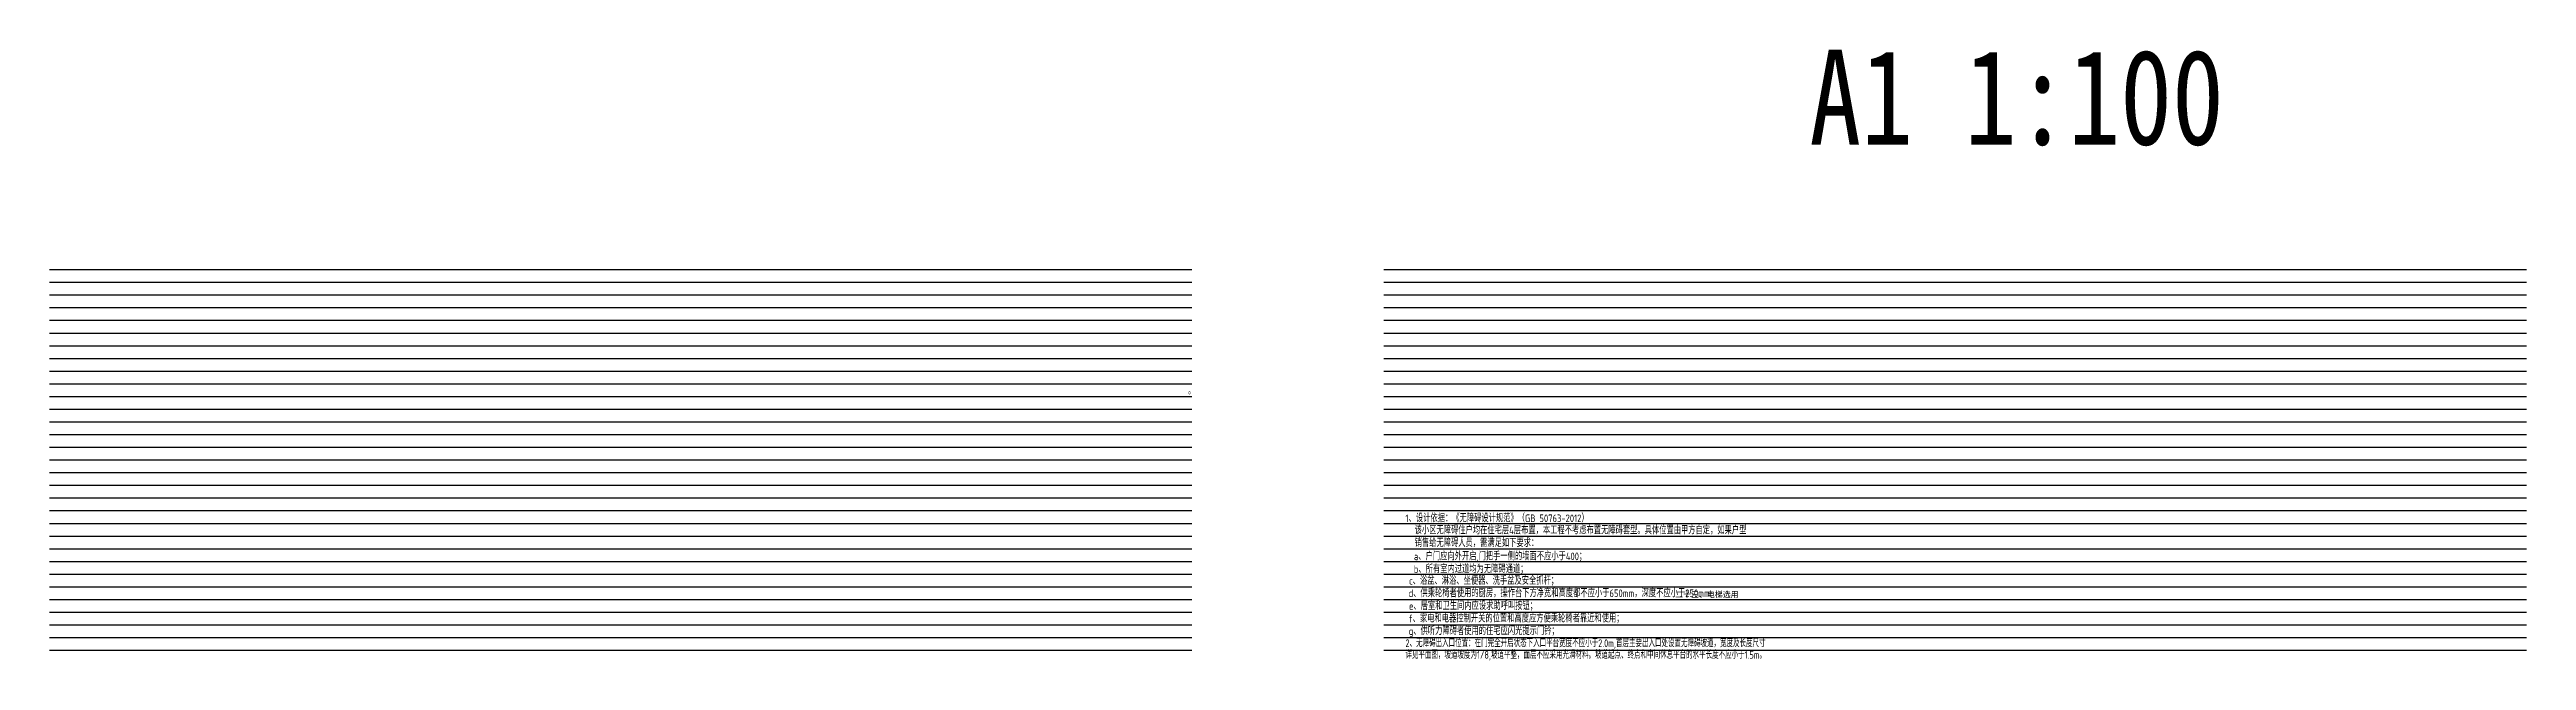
# Paper-space layout 'Layout1' of a CAD drawing. Extents: x 52 to 242751, y 71 to 90516.
# Drawn here: x 86652 to 242751, y 71 to 38591 of the extents above; entities that cross this region are included whole.
import ezdxf

# ---------------------------------------------------------------- set-up
doc = ezdxf.new("R2010")
doc.units = 0
doc.header["$LTSCALE"] = 10
doc.header["$MEASUREMENT"] = 0
for name, color, linetype in [('A-ANNO-TABS', 7, 'CONTINUOUS'), ('A-ANNO-TEXT', 7, 'CONTINUOUS'), ('PUB_TEXT', 7, 'CONTINUOUS')]:
    doc.layers.add(name, color=color, linetype=linetype)
doc.styles.add('-黑体', font='simhei.ttf', dxfattribs={"width": 0.8})
doc.styles.add('A-单线字', font='GBENOR', dxfattribs={"bigfont": 'GBCBIG'})
doc.styles.add('A-黑体', font='simhei.ttf', dxfattribs={"width": 0.85})

psp = doc.layouts.get("Layout1")

# ---------------------------------------------------------------- texts
at = {"layer": 'A-ANNO-TEXT', "style": 'A-单线字', "width": 0.95}
for s, height, p in [('。', 482, (158403, 16838)), ('1、设计依据：《无障碍设计规范》（GB 50763-2012）', 482.27, (172110, 8794))]:
    psp.add_text(s, height=height, dxfattribs=at).set_placement(p)
at = {"layer": 'A-ANNO-TEXT', "color": 6, "style": 'A-单线字', "width": 0.95}
psp.add_text('该小区无障碍住户均在住宅层4层布置，本工程不考虑布置无障碍套型。具体位置由甲方自定，如果户型', height=482.27, rotation=359.99977, dxfattribs=at).set_placement((172683, 8036))
at = {"layer": 'A-ANNO-TEXT', "width": 0.95}
for s, height, style, p in [('a、户门应向外开启,门把手一侧的墙面不应小于400；', 482.27, 'A-单线字', (172639, 6395)), ('销售给无障碍人员，需满足如下要求：', 482.27, 'A-单线字', (172683, 7236)), ('c、浴盆、淋浴、坐便器、洗手盆及安全抓杆；', 482.27, 'A-单线字', (172330, 4855)), ('b、所有室内过道均为无障碍通道；', 482.27, 'A-单线字', (172634, 5590)), ('d、供乘轮椅者使用的厨房，操作台下方净宽和高度都不应小于650mm，深度不应小于250mm;', 482.27, 'A-单线字', (172303, 4068)), ('e、居室和卫生间内应设求助呼叫按钮；', 482.27, 'A-单线字', (172324, 3267)), ('二十三、电梯选用', 375.5, 'A-黑体', (189101, 4044)), ('g、供听力障碍者使用的住宅应闪光提示门钤；', 482.27, 'A-单线字', (172313, 1685)), ('f、家电和电器控制开关的位置和高度应方便乘轮椅者靠近和使用；', 482.27, 'A-单线字', (172309, 2475))]:
    psp.add_text(s, height=height, rotation=359.99977, dxfattribs=dict(at, style=style)).set_placement(p)
at = {"layer": 'A-ANNO-TEXT', "color": 6, "style": 'A-单线字', "width": 0.85}
for s, p in [('详见平面图，坡道坡度为1/8,坡道平整，面层不应采用光滑材料。坡道起点、终点和中间休息平台的水平长度不应小于1.5m。', (172104, 184)), ('2、无障碍出入口位置：在门完全开启状态下入口平台宽度不应小于2.0m,首层主要出入口处设置无障碍坡道，宽度及长度尺寸', (172104, 920))]:
    psp.add_text(s, height=482.27, dxfattribs=at).set_placement(p)
at = {"layer": 'PUB_TEXT', "style": '-黑体', "width": 0.8}
psp.add_text('A1 1:100', height=6000, dxfattribs=at).set_placement((197556, 32591))

# ---------------------------------------------------------------- linework, layer by layer
at = {"layer": 'A-ANNO-TABS', "color": 8}
for points in [[(86652, 24718), (158651, 24718)], [(86652, 23918), (158651, 23918)], [(170752, 24718), (242751, 24718)], [(170752, 23918), (242751, 23918)], [(86652, 23118), (158651, 23118)], [(86652, 22318), (158651, 22318)], [(170752, 23118), (242751, 23118)], [(170752, 22318), (242751, 22318)], [(86652, 21518), (158651, 21518)], [(86652, 20718), (158651, 20718)], [(170752, 21518), (242751, 21518)], [(170752, 20718), (242751, 20718)], [(86652, 19918), (158651, 19918)], [(86652, 19118), (158651, 19118)], [(170752, 19918), (242751, 19918)], [(170752, 19118), (242751, 19118)], [(86652, 18318), (158651, 18318)], [(86652, 17518), (158651, 17518)], [(170752, 18318), (242751, 18318)], [(170752, 17518), (242751, 17518)], [(86652, 16718), (158651, 16718)], [(86652, 15918), (158651, 15918)], [(170752, 16718), (242751, 16718)], [(170752, 15918), (242751, 15918)], [(86652, 15118), (158651, 15118)], [(86652, 14318), (158651, 14318)], [(170752, 15118), (242751, 15118)], [(170752, 14318), (242751, 14318)], [(86652, 13518), (158651, 13518)], [(86652, 12718), (158651, 12718)], [(170752, 13518), (242751, 13518)], [(170752, 12718), (242751, 12718)], [(86652, 11918), (158651, 11918)], [(86652, 11118), (158651, 11118)], [(170752, 11918), (242751, 11918)], [(170752, 11118), (242751, 11118)], [(86652, 10318), (158651, 10318)], [(86652, 9518), (158651, 9518)], [(170752, 10318), (242751, 10318)], [(170752, 9518), (242751, 9518)], [(86652, 8718), (158651, 8718)], [(86652, 7918), (158651, 7918)], [(170752, 8718), (242751, 8718)], [(170752, 7918), (242751, 7918)], [(86652, 7118), (158651, 7118)], [(86652, 6318), (158651, 6318)], [(170752, 7118), (242751, 7118)], [(170752, 6318), (242751, 6318)], [(86652, 5518), (158651, 5518)], [(86652, 4718), (158651, 4718)], [(170752, 5518), (242751, 5518)], [(170752, 4718), (242751, 4718)], [(86652, 3918), (158651, 3918)], [(170752, 3918), (242751, 3918)], [(86652, 3118), (158651, 3118)], [(86652, 2318), (158651, 2318)], [(170752, 3118), (242751, 3118)], [(170752, 2318), (242751, 2318)], [(86652, 1518), (158651, 1518)], [(86652, 718), (158651, 718)], [(170752, 1518), (242751, 1518)], [(170752, 718), (242751, 718)]]:
    psp.add_lwpolyline(points, dxfattribs=at)

psp.set_redraw_order([(e.dxf.handle, doc.entitydb.next_handle()) for e in psp.query("TEXT MTEXT ATTDEF DIMENSION ARC_DIMENSION")])  # texts and dimensions are drawn at this point

doc.saveas('drawing.dxf')
